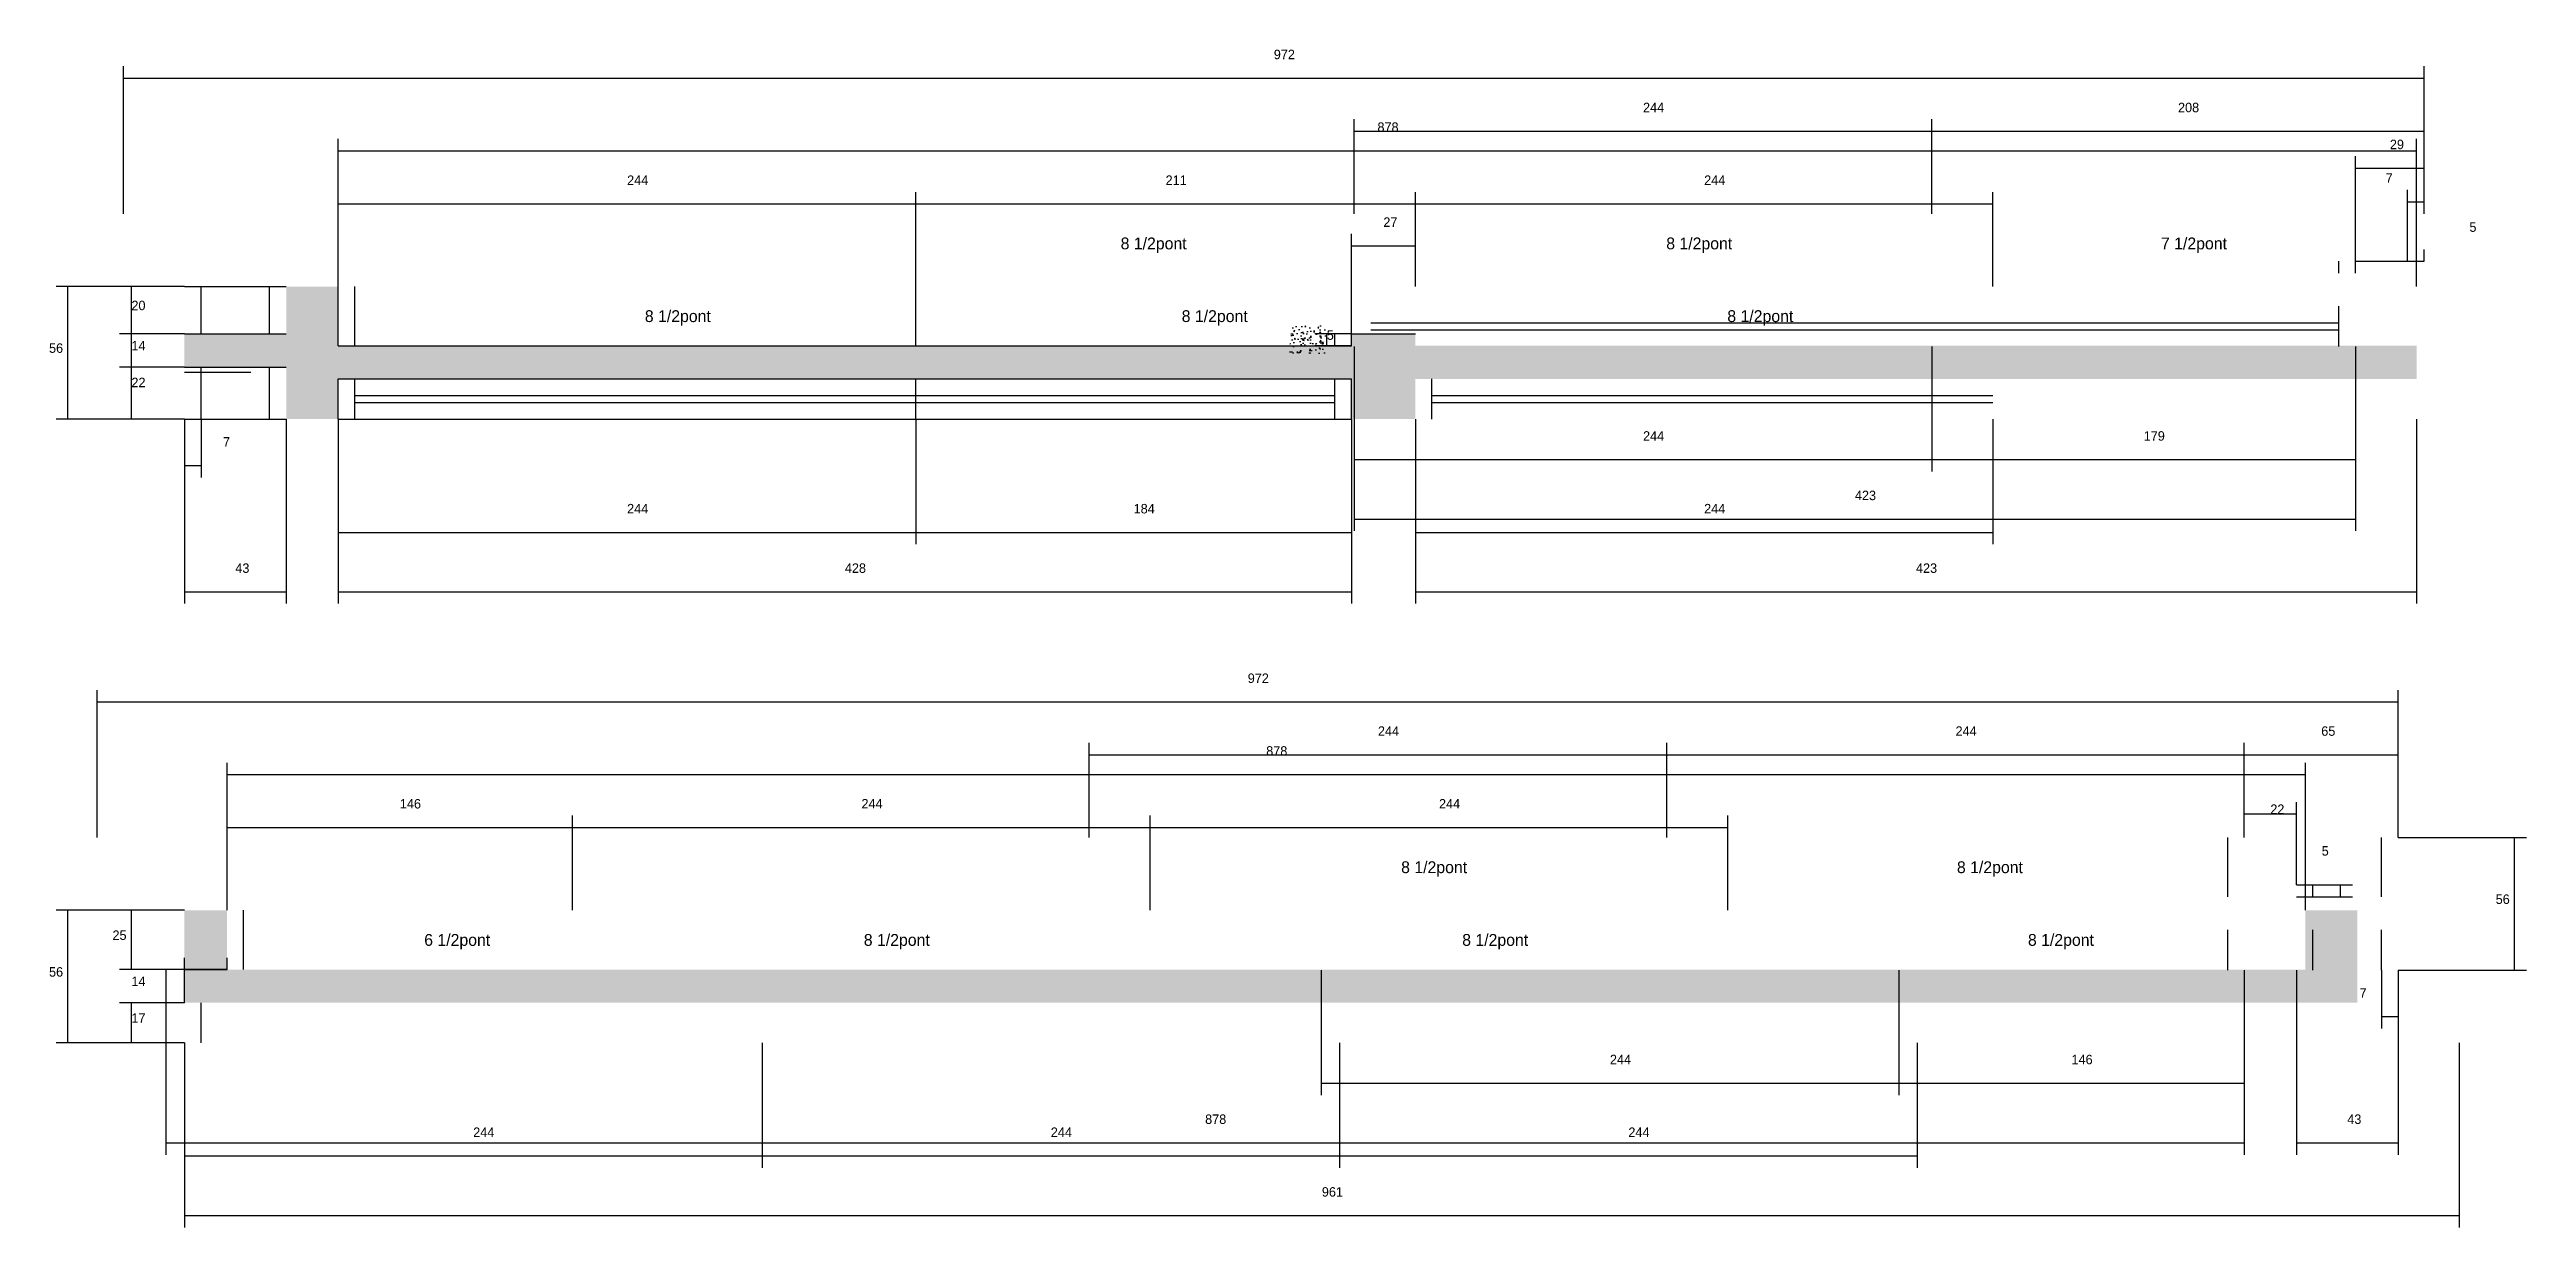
# Model space of a CAD drawing. Header units: metres. Extents: x -2848 to 22762, y -45195 to 1016.
# Drawn here: x 16146 to 17192, y -40062 to -39565 of the extents above; entities that cross this region are included whole.
import ezdxf

# ---------------------------------------------------------------- set-up
doc = ezdxf.new("R2010")
doc.units = ezdxf.units.M
for name, color, linetype in [('COTA', 4, 'Continuous'), ('NOMENCLATURA', 7, 'Continuous'), ('Painéis', 200, 'Continuous'), ('SARR_2.2x7', 40, 'Continuous')]:
    doc.layers.add(name, color=color, linetype=linetype)

msp = doc.modelspace()

# ---------------------------------------------------------------- texts
at = {"layer": 'COTA'}
for s, p in [('972', (16663.3, -39568.6)), ('244', (16819.3, -39591)), ('208', (17045.3, -39591)), ('878', (16707.1, -39599.3)), ('29', (17134.8, -39606.6)), ('244', (16390.1, -39621.7)), ('211', (16617.6, -39621.7)), ('244', (16845.1, -39621.7)), ('7', (17133, -39620.8)), ('27', (16709.6, -39639.4)), ('5', (17168.4, -39641.5)), ('20', (16180.7, -39674.6)), ('56', (16145.9, -39692.6)), ('14', (16180.7, -39691.6)), ('5', (16685.7, -39687.1)), ('22', (16180.7, -39707.1)), ('7', (16219.4, -39732.2)), ('244', (16819.3, -39729.7)), ('179', (17030.8, -39729.7)), ('423', (16908.8, -39754.8)), ('244', (16390.1, -39760.4)), ('184', (16604.1, -39760.4)), ('244', (16845.1, -39760.4)), ('43', (16224.6, -39785.5)), ('428', (16482.1, -39785.5)), ('423', (16934.6, -39785.5)), ('972', (16652.3, -39832)), ('244', (16707.3, -39854.3)), ('244', (16951.3, -39854.3)), ('65', (17105.8, -39854.3)), ('878', (16660.1, -39862.7)), ('146', (16294.1, -39885)), ('244', (16489.1, -39885)), ('244', (16733.1, -39885)), ('22', (17084.3, -39887.3)), ('5', (17106, -39904.9)), ('56', (17179.5, -39925.3)), ('25', (16172.7, -39940.5)), ('56', (16145.9, -39956)), ('14', (16180.7, -39960)), ('7', (17122, -39964.9)), ('17', (16180.7, -39975.5)), ('244', (16805.3, -39993)), ('146', (17000.3, -39993)), ('244', (16325.1, -40023.7)), ('244', (16569.1, -40023.7)), ('878', (16634.3, -40018.2)), ('244', (16813.1, -40023.7)), ('43', (17116.8, -40018.2)), ('961', (16683.6, -40048.9))]:
    msp.add_text(s, height=4, dxfattribs=at).set_placement(p)
at = {"layer": 'NOMENCLATURA'}
for s, p in [('8 1/2pont', (16598.6, -39648.9)), ('8 1/2pont', (16829.1, -39648.9)), ('7 1/2pont', (17038.1, -39648.9)), ('8 1/2pont', (16397.6, -39679.6)), ('8 1/2pont', (16624.4, -39679.6)), ('8 1/2pont', (16854.9, -39679.6)), ('8 1/2pont', (16717.1, -39912.3)), ('8 1/2pont', (16951.9, -39912.3)), ('6 1/2pont', (16304.4, -39943)), ('8 1/2pont', (16490.1, -39943)), ('8 1/2pont', (16742.9, -39943)), ('8 1/2pont', (16981.9, -39943))]:
    msp.add_text(s, height=5, dxfattribs=at).set_placement(p)

# ---------------------------------------------------------------- hatches: boundary and pattern name
at = {"layer": 'COTA'}
h = msp.add_hatch(dxfattribs=at)
h.set_pattern_fill('AR-CONC', scale=0.03)
h.paths.add_polyline_path([(16723.1, -39703.6), (17146.1, -39703.6), (17146.1, -39689.6), (16723.1, -39689.6), (16723.1, -39684.6), (16696.1, -39684.6), (16696.1, -39689.6), (16268.1, -39689.6), (16268.1, -39664.6), (16246.1, -39664.6), (16246.1, -39684.6), (16203.1, -39684.6), (16203.1, -39698.6), (16246.1, -39698.6), (16246.1, -39720.6), (16268.1, -39720.6), (16268.1, -39703.6), (16696.1, -39703.6), (16696.1, -39720.6), (16723.1, -39720.6)])
h = msp.add_hatch(dxfattribs=at)
h.set_pattern_fill('AR-CONC', scale=0.03)
h.paths.add_polyline_path([(16685.2, -39692.9), (16685.2, -39681.2), (16685.2, -39681.2), (16670.2, -39681.2), (16670.2, -39681.2), (16670.2, -39692.9), (16670.2, -39692.9), (16685.2, -39692.9)])
h = msp.add_hatch(dxfattribs=at)
h.set_pattern_fill('AR-CONC', scale=0.03)
h.paths.add_polyline_path([(17099.1, -39953), (16221.1, -39953), (16221.1, -39928), (16203.1, -39928), (16203.1, -39967), (17103.1, -39967), (17121.1, -39967), (17121.1, -39928), (17099.1, -39928)])

# ---------------------------------------------------------------- linework, layer by layer
for p, q in [((16177.3, -39633.9), (16177.3, -39571.6)), ((17149.3, -39633.9), (17149.3, -39571.6)), ((16177.3, -39576.6), (17149.3, -39576.6)), ((16697.3, -39633.9), (16697.3, -39594)), ((16941.3, -39633.9), (16941.3, -39594)), ((16941.3, -39633.9), (16941.3, -39594)), ((17149.3, -39633.9), (17149.3, -39594)), ((16268.1, -39664.6), (16268.1, -39602.3)), ((16697.3, -39599), (16941.3, -39599)), ((16941.3, -39599), (17149.3, -39599)), ((17146.1, -39664.6), (17146.1, -39602.3)), ((16268.1, -39607.3), (17146.1, -39607.3)), ((17120.3, -39653.9), (17120.3, -39609.6)), ((17120.3, -39614.6), (17149.3, -39614.6)), ((17149.3, -39633.9), (17149.3, -39609.6)), ((16268.1, -39664.6), (16268.1, -39624.7)), ((16512.1, -39664.6), (16512.1, -39624.7)), ((16512.1, -39664.6), (16512.1, -39624.7)), ((16723.1, -39664.6), (16723.1, -39624.7)), ((16723.1, -39664.6), (16723.1, -39624.7)), ((16967.1, -39664.6), (16967.1, -39624.7)), ((17142.3, -39633.9), (17142.3, -39623.8)), ((17149.3, -39633.9), (17149.3, -39623.8)), ((16268.1, -39629.7), (16512.1, -39629.7)), ((16512.1, -39629.7), (16723.1, -39629.7)), ((16723.1, -39629.7), (16967.1, -39629.7)), ((17142.3, -39628.8), (17149.3, -39628.8)), ((16696.1, -39684.6), (16696.1, -39642.4)), ((16696.1, -39647.4), (16723.1, -39647.4)), ((16723.1, -39664.6), (16723.1, -39642.4)), ((17120.3, -39658.9), (17120.3, -39648.9)), ((17120.3, -39653.9), (17149.3, -39653.9)), ((17149.3, -39653.9), (17149.3, -39648.9)), ((16203.1, -39664.6), (16148.9, -39664.6)), ((16153.9, -39720.6), (16153.9, -39664.6)), ((16203.1, -39664.6), (16175.7, -39664.6)), ((16180.7, -39684.6), (16180.7, -39664.6)), ((16203.1, -39684.6), (16175.7, -39684.6)), ((16203.1, -39684.6), (16175.7, -39684.6)), ((16180.7, -39698.6), (16180.7, -39684.6)), ((16696.1, -39684.6), (16680.7, -39684.6)), ((16685.7, -39689.6), (16685.7, -39684.6)), ((16203.1, -39698.6), (16175.7, -39698.6)), ((16203.1, -39698.6), (16175.7, -39698.6)), ((16180.7, -39720.6), (16180.7, -39698.6)), ((16696.1, -39689.6), (16680.7, -39689.6)), ((16697.3, -39689.9), (16697.3, -39742.7)), ((16697.3, -39689.9), (16697.3, -39767.8)), ((16941.3, -39689.9), (16941.3, -39742.7)), ((16941.3, -39689.9), (16941.3, -39742.7)), ((17120.3, -39689.9), (17120.3, -39742.7)), ((17120.3, -39689.9), (17120.3, -39767.8)), ((16203.1, -39720.6), (16148.9, -39720.6)), ((16203.1, -39720.6), (16175.7, -39720.6)), ((16203.1, -39720.6), (16203.1, -39745.2)), ((16203.1, -39720.6), (16203.1, -39798.5)), ((16210.1, -39720.6), (16210.1, -39745.2)), ((16246.1, -39720.6), (16246.1, -39798.5)), ((16268.1, -39720.6), (16268.1, -39773.4)), ((16268.1, -39720.6), (16268.1, -39798.5)), ((16512.1, -39720.6), (16512.1, -39773.4)), ((16512.1, -39720.6), (16512.1, -39773.4)), ((16696.1, -39720.6), (16696.1, -39798.5)), ((16696.1, -39720.6), (16696.1, -39773.4)), ((16723.1, -39720.6), (16723.1, -39773.4)), ((16723.1, -39720.6), (16723.1, -39798.5)), ((16967.1, -39720.6), (16967.1, -39773.4)), ((17146.1, -39720.6), (17146.1, -39798.5)), ((16203.1, -39740.2), (16210.1, -39740.2)), ((16697.3, -39737.7), (16941.3, -39737.7)), ((16941.3, -39737.7), (17120.3, -39737.7)), ((16268.1, -39768.4), (16512.1, -39768.4)), ((16512.1, -39768.4), (16696.1, -39768.4)), ((16697.3, -39762.8), (17120.3, -39762.8)), ((16723.1, -39768.4), (16967.1, -39768.4)), ((16203.1, -39793.5), (16246.1, -39793.5)), ((16268.1, -39793.5), (16696.1, -39793.5)), ((16723.1, -39793.5), (17146.1, -39793.5)), ((16166.3, -39897.3), (16166.3, -39835)), ((17138.3, -39897.3), (17138.3, -39835)), ((16166.3, -39840), (17138.3, -39840)), ((16221.1, -39928), (16221.1, -39865.7)), ((16585.3, -39897.3), (16585.3, -39857.3)), ((16585.3, -39862.3), (16829.3, -39862.3)), ((16829.3, -39897.3), (16829.3, -39857.3)), ((16829.3, -39897.3), (16829.3, -39857.3)), ((16829.3, -39862.3), (17073.3, -39862.3)), ((17073.3, -39897.3), (17073.3, -39857.3)), ((17073.3, -39897.3), (17073.3, -39857.3)), ((17073.3, -39862.3), (17138.3, -39862.3)), ((17099.1, -39928), (17099.1, -39865.7)), ((17138.3, -39897.3), (17138.3, -39857.3)), ((16221.1, -39870.7), (17099.1, -39870.7)), ((16221.1, -39928), (16221.1, -39888)), ((16367.1, -39928), (16367.1, -39888)), ((16367.1, -39928), (16367.1, -39888)), ((16611.1, -39928), (16611.1, -39888)), ((16611.1, -39928), (16611.1, -39888)), ((16855.1, -39928), (16855.1, -39888)), ((17073.3, -39897.3), (17073.3, -39882.3)), ((17073.3, -39887.3), (17095.3, -39887.3)), ((17095.3, -39917.3), (17095.3, -39882.3)), ((16221.1, -39893), (16367.1, -39893)), ((16367.1, -39893), (16611.1, -39893)), ((16611.1, -39893), (16855.1, -39893)), ((17138.3, -39897.3), (17192.5, -39897.3)), ((17187.5, -39953.3), (17187.5, -39897.3)), ((17095.3, -39917.3), (17119, -39917.3)), ((17114, -39922.3), (17114, -39917.3)), ((16203.1, -39928), (16148.9, -39928)), ((16153.9, -39984), (16153.9, -39928)), ((16203.1, -39928), (16175.7, -39928)), ((16180.7, -39953), (16180.7, -39928)), ((17095.3, -39922.3), (17119, -39922.3)), ((16203.1, -39967), (16203.1, -39948)), ((16221.1, -39953), (16221.1, -39948)), ((16221.1, -39953), (16175.7, -39953)), ((16195.3, -39953.3), (16195.3, -40031.2)), ((16203.1, -39953), (16221.1, -39953)), ((16683.3, -39953.3), (16683.3, -40006)), ((16927.3, -39953.3), (16927.3, -40006)), ((16927.3, -39953.3), (16927.3, -40006)), ((17073.3, -39953.3), (17073.3, -40006)), ((17073.3, -39953.3), (17073.3, -40031.2)), ((17095.3, -39953.3), (17095.3, -40031.2)), ((17131.3, -39953.3), (17131.3, -39977.9)), ((17138.3, -39953.3), (17192.5, -39953.3)), ((17138.3, -39953.3), (17138.3, -39977.9)), ((17138.3, -39953.3), (17138.3, -40031.2)), ((16203.1, -39967), (16175.7, -39967)), ((16180.7, -39984), (16180.7, -39967)), ((17131.3, -39972.9), (17138.3, -39972.9)), ((16203.1, -39984), (16148.9, -39984)), ((16203.1, -39984), (16175.7, -39984)), ((16203.1, -39984), (16203.1, -40036.7)), ((16203.1, -39984), (16203.1, -40061.9)), ((16447.1, -39984), (16447.1, -40036.7)), ((16447.1, -39984), (16447.1, -40036.7)), ((16691.1, -39984), (16691.1, -40036.7)), ((16691.1, -39984), (16691.1, -40036.7)), ((16935.1, -39984), (16935.1, -40036.7)), ((17164.1, -39984), (17164.1, -40061.9)), ((16683.3, -40001), (16927.3, -40001)), ((16927.3, -40001), (17073.3, -40001)), ((16195.3, -40026.2), (17073.3, -40026.2)), ((16203.1, -40031.7), (16447.1, -40031.7)), ((16447.1, -40031.7), (16691.1, -40031.7)), ((16691.1, -40031.7), (16935.1, -40031.7)), ((17095.3, -40026.2), (17138.3, -40026.2)), ((16203.1, -40056.9), (17164.1, -40056.9))]:
    msp.add_line(p, q, dxfattribs=at)
at = {"layer": 'Painéis'}
for p, q in [((17120.3, -39653.9), (17149.3, -39653.9)), ((16203.1, -39664.6), (16246.1, -39664.6)), ((16268.1, -39689.6), (16268.1, -39664.6)), ((16512.1, -39689.6), (16512.1, -39664.6)), ((16203.1, -39684.6), (16246.1, -39684.6)), ((16696.1, -39684.6), (16723.1, -39684.6)), ((16696.1, -39689.6), (16696.1, -39684.6)), ((16203.1, -39698.6), (16246.1, -39698.6)), ((16268.1, -39689.6), (16696.1, -39689.6)), ((16268.1, -39703.6), (16696.1, -39703.6)), ((16268.1, -39720.6), (16268.1, -39703.6)), ((16512.1, -39720.6), (16512.1, -39703.6)), ((16696.1, -39720.6), (16696.1, -39703.6)), ((16203.1, -39720.6), (16246.1, -39720.6)), ((16268.1, -39720.6), (16696.1, -39720.6))]:
    msp.add_line(p, q, dxfattribs=at)
at = {"layer": 'SARR_2.2x7'}
for p, q in [((17142.3, -39653.9), (17142.3, -39633.9)), ((17113.3, -39658.9), (17113.3, -39653.9)), ((16210.1, -39684.6), (16210.1, -39664.6)), ((16239.1, -39684.6), (16239.1, -39664.6)), ((16275.1, -39689.6), (16275.1, -39664.6)), ((17113.3, -39689.9), (17113.3, -39672.9)), ((16689.1, -39689.6), (16689.1, -39684.6)), ((16704.3, -39679.9), (16941.3, -39679.9)), ((16704.3, -39682.9), (16941.3, -39682.9)), ((16941.3, -39679.9), (17113.3, -39679.9)), ((16941.3, -39682.9), (17113.3, -39682.9)), ((16210.1, -39720.6), (16210.1, -39698.6)), ((16239.1, -39720.6), (16239.1, -39698.6)), ((16203.1, -39700.8), (16231.1, -39700.8)), ((16275.1, -39720.6), (16275.1, -39703.6)), ((16689.1, -39720.6), (16689.1, -39703.6)), ((16730.1, -39720.6), (16730.1, -39703.6)), ((16275.1, -39710.6), (16512.1, -39710.6)), ((16275.1, -39713.6), (16512.1, -39713.6)), ((16512.1, -39710.6), (16689.1, -39710.6)), ((16512.1, -39713.6), (16689.1, -39713.6)), ((16730.1, -39710.6), (16967.1, -39710.6)), ((16730.1, -39713.6), (16967.1, -39713.6)), ((17066.3, -39922.3), (17066.3, -39897.3)), ((17131.3, -39922.3), (17131.3, -39897.3)), ((17102.3, -39922.3), (17102.3, -39917.3)), ((16228.1, -39953), (16228.1, -39928)), ((17066.3, -39953.3), (17066.3, -39936.3)), ((17102.3, -39953.3), (17102.3, -39936.3)), ((17131.3, -39953.3), (17131.3, -39936.3)), ((16210.1, -39984), (16210.1, -39967))]:
    msp.add_line(p, q, dxfattribs=at)

msp.set_redraw_order([(e.dxf.handle, doc.entitydb.next_handle()) for e in msp.query("TEXT MTEXT ATTDEF DIMENSION ARC_DIMENSION")])  # texts and dimensions are drawn at this point

doc.saveas('drawing.dxf')
